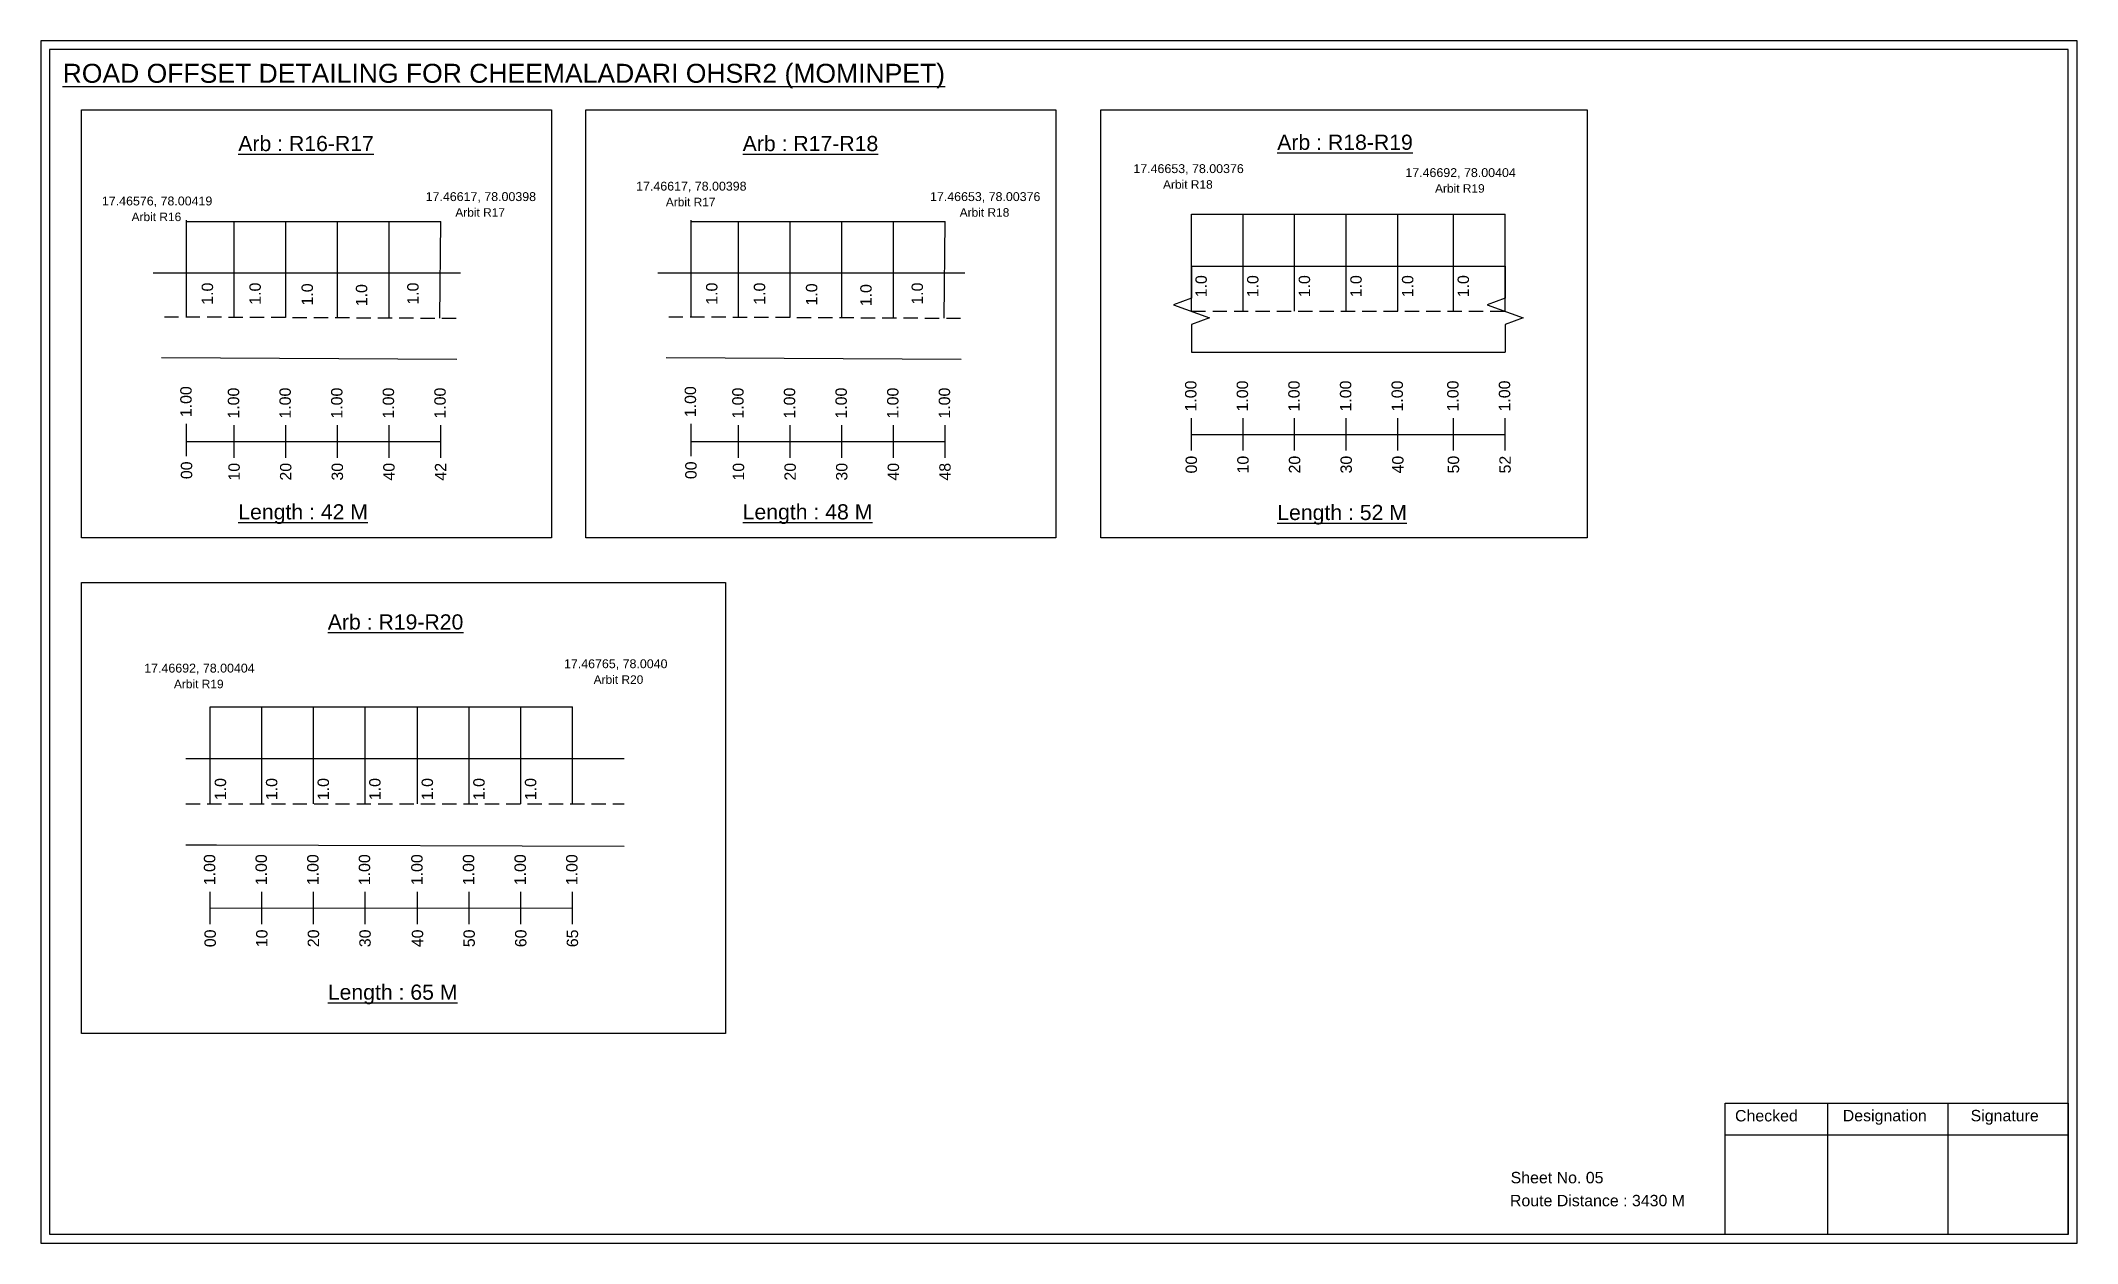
# Model space of a CAD drawing. Header units: inches. Extents: x 183 to 7161, y 301 to 1670.
# Drawn here: x 6027 to 6564, y 369 to 685 of the extents above; entities that cross this region are included whole.
import ezdxf

# ---------------------------------------------------------------- set-up
doc = ezdxf.new("R2010")
doc.units = ezdxf.units.IN
doc.header["$MEASUREMENT"] = 0
doc.linetypes.add('DASHED2', pattern=[0.375, 0.25, -0.125])
doc.layers.add('PDF_Geometry', color=7, linetype='Continuous')
doc.layers.add('PDF_Text', color=5, linetype='Continuous')
doc.styles.add('PDF Arial', font='arial.ttf')
doc.styles.get("Standard").update_dxf_attribs({"font": 'arial.ttf'})

msp = doc.modelspace()

# ---------------------------------------------------------------- texts
at = {"color": 242, "true_color": 0xcd2027}
for s, height, p in [('%%UROAD OFFSET DETAILING FOR CHEEMALADARI OHSR2 (MOMINPET)', 5, (6032.92, 674.28)), ('%%UArb : R16-R17', 4, (6079.18, 656.28)), ('%%UArb : R17-R18', 4, (6212.05, 656.28)), ('%%UArb : R18-R19', 4, (6352.87, 656.62)), ('%%ULength : 42 M', 4, (6079.18, 559.28)), ('%%ULength : 48 M', 4, (6212.05, 559.28)), ('%%ULength : 52 M', 4, (6352.87, 559.12)), ('%%UArb : R19-R20', 4, (6102.76, 530.28)), ('%%ULength : 65 M', 4, (6102.76, 432.78))]:
    msp.add_text(s, height=height, dxfattribs=at).set_placement(p)
at = {"color": 5}
for s, height, p in [('17.46653, 78.00376', 2.34, (6314.97, 650.5)), ('17.46692, 78.00404', 2.34, (6386.62, 649.45)), ('17.46576, 78.00419', 2.34, (6043.26, 641.98)), ('17.46617, 78.00398', 2.34, (6128.54, 643.13)), ('17.46617, 78.00398', 2.34, (6183.99, 645.88)), ('Arbit R17', 2.246, (6191.81, 641.75)), ('17.46653, 78.00376', 2.34, (6261.4, 643.13)), ('Arbit R18', 2.246, (6322.79, 646.38)), ('Arbit R19', 2.246, (6394.44, 645.33)), ('Arbit R16', 2.246, (6051.08, 637.85)), ('Arbit R17', 2.246, (6136.36, 639.01)), ('Arbit R18', 2.246, (6269.22, 639.01)), ('17.46692, 78.00404', 2.34, (6054.41, 518.95)), ('17.46765, 78.0040', 2.34, (6164.98, 520.1)), ('Arbit R19', 2.246, (6062.23, 514.82)), ('Arbit R20', 2.246, (6172.8, 515.97))]:
    msp.add_text(s, height=height, dxfattribs=at).set_placement(p)
for p in [(6334.32, 617.78), (6347.92, 617.78), (6361.52, 617.78), (6375.12, 617.78), (6388.72, 617.78), (6403.38, 617.79), (6072.54, 615.82), (6085.11, 615.82), (6098.85, 615.62), (6113.16, 615.43), (6126.68, 615.84), (6205.4, 615.82), (6217.98, 615.82), (6231.71, 615.62), (6246.03, 615.43), (6259.55, 615.84), (6075.97, 485.34), (6089.47, 485.34), (6103.07, 485.34), (6116.67, 485.34), (6130.48, 485.34), (6144.08, 485.34), (6157.68, 485.34)]:
    msp.add_text('1.0', height=3, rotation=90).set_placement(p)
at = {"color": 217, "true_color": 0x93278f}
for s, p in [('1.00', (6331.58, 587.7)), ('1.00', (6345.18, 587.7)), ('1.00', (6358.78, 587.7)), ('1.00', (6372.38, 587.7)), ('1.00', (6385.98, 587.7)), ('1.00', (6400.63, 587.71)), ('1.00', (6414.23, 587.71)), ('1.00', (6066.9, 586.21)), ('1.00', (6079.42, 585.83)), ('1.00', (6093.02, 585.83)), ('1.00', (6106.62, 585.83)), ('1.00', (6120.22, 585.83)), ('1.00', (6133.82, 585.83)), ('1.00', (6199.77, 586.21)), ('1.00', (6212.29, 585.83)), ('1.00', (6225.89, 585.83)), ('1.00', (6239.49, 585.83)), ('1.00', (6253.09, 585.83)), ('1.00', (6266.69, 585.83)), ('00', (6067.05, 569.89)), ('00', (6199.92, 569.89)), ('00', (6331.73, 571.38)), ('10', (6345.33, 571.38)), ('20', (6358.93, 571.38)), ('30', (6372.53, 571.38)), ('40', (6386.13, 571.38)), ('50', (6400.78, 571.39)), ('52', (6414.38, 571.39)), ('10', (6079.57, 569.51)), ('20', (6093.17, 569.51)), ('30', (6106.77, 569.51)), ('40', (6120.37, 569.51)), ('42', (6133.97, 569.51)), ('10', (6212.44, 569.51)), ('20', (6226.04, 569.51)), ('30', (6239.64, 569.51)), ('40', (6253.24, 569.51)), ('48', (6266.84, 569.51)), ('1.00', (6073.12, 462.94)), ('1.00', (6086.72, 462.94)), ('1.00', (6100.32, 462.94)), ('1.00', (6113.92, 462.94)), ('1.00', (6127.74, 462.94)), ('1.00', (6141.34, 462.94)), ('1.00', (6154.94, 462.94)), ('1.00', (6168.54, 462.94)), ('00', (6073.27, 446.62)), ('10', (6086.87, 446.62)), ('20', (6100.47, 446.62)), ('30', (6114.07, 446.62)), ('40', (6127.89, 446.62)), ('50', (6141.49, 446.62)), ('60', (6155.09, 446.62)), ('65', (6168.69, 446.62))]:
    msp.add_text(s, height=3, rotation=90, dxfattribs=at).set_placement(p)
for s, p in [('Sheet No. 05', (6414.35, 384.44)), ('Route Distance : 3430 M', (6414.17, 378.39))]:
    msp.add_text(s, height=3).set_placement(p)
at = {"layer": 'PDF_Text', "color": 7, "attachment_point": 7, "style": 'PDF Arial'}
for s, insert, char_height in [('Checked', (6473.46, 400.69), 3.001), ('Designation', (6501.84, 399.86), 3.0006), ('Signature', (6535.52, 399.86), 3.001)]:
    msp.add_mtext(s, dxfattribs=dict(at, insert=insert, char_height=char_height))

# ---------------------------------------------------------------- linework, layer by layer
at = {"color": 5}
for p, q in [((6330.25, 639.64), (6412.91, 639.64)), ((6065.58, 637.77), (6132.5, 637.77)), ((6198.44, 637.77), (6265.36, 637.77)), ((6071.8, 509.88), (6167.21, 509.88))]:
    msp.add_line(p, q, dxfattribs=at)
for p, q in [((6330.25, 614.11), (6330.25, 639.64)), ((6343.85, 614.11), (6343.85, 639.64)), ((6357.45, 614.11), (6357.45, 639.64)), ((6371.05, 614.11), (6371.05, 639.64)), ((6384.65, 614.11), (6384.65, 639.64)), ((6399.31, 614.11), (6399.31, 639.65)), ((6412.91, 614.11), (6412.91, 639.65)), ((6065.58, 612.53), (6065.58, 638.07)), ((6078.1, 612.48), (6078.1, 637.77)), ((6091.7, 612.43), (6091.7, 637.77)), ((6105.3, 612.49), (6105.3, 637.77)), ((6118.9, 612.23), (6118.9, 637.77)), ((6132.27, 612.27), (6132.5, 637.77)), ((6198.44, 612.53), (6198.44, 638.07)), ((6210.96, 612.48), (6210.96, 637.77)), ((6224.56, 612.43), (6224.56, 637.77)), ((6238.16, 612.49), (6238.16, 637.77)), ((6251.76, 612.23), (6251.76, 637.77)), ((6265.14, 612.27), (6265.36, 637.77)), ((6137.75, 624.1), (6056.79, 624.1)), ((6270.61, 624.1), (6189.66, 624.1)), ((6330.25, 625.99), (6412.91, 625.99)), ((6059, 601.89), (6136.73, 601.46)), ((6191.87, 601.89), (6269.6, 601.46)), ((6330.25, 603.31), (6412.91, 603.31)), ((6071.8, 484.34), (6071.8, 509.88)), ((6085.4, 484.34), (6085.4, 509.88)), ((6099, 484.34), (6099, 509.88)), ((6112.6, 484.34), (6112.6, 509.88)), ((6126.41, 484.34), (6126.41, 509.88)), ((6140.01, 484.34), (6140.01, 509.88)), ((6153.61, 484.34), (6153.61, 509.88)), ((6167.21, 484.34), (6167.21, 509.88)), ((6180.81, 496.23), (6065.39, 496.23)), ((6065.39, 473.54), (6073.45, 473.54)), ((6073.45, 473.54), (6180.81, 473.24))]:
    msp.add_line(p, q)
at = {"linetype": 'DASHED2', "ltscale": 15}
for p, q in [((6059.72, 612.68), (6138, 612.27)), ((6192.58, 612.68), (6270.87, 612.27)), ((6330.25, 614.11), (6412.91, 614.11)), ((6065.39, 484.34), (6180.81, 484.34))]:
    msp.add_line(p, q, dxfattribs=at)
at = {"color": 217, "true_color": 0x93278f}
for p, q in [((6330.25, 577.41), (6330.25, 585.97)), ((6343.85, 577.41), (6343.85, 585.97)), ((6357.45, 577.41), (6357.45, 585.97)), ((6371.05, 577.41), (6371.05, 585.97)), ((6384.65, 577.41), (6384.65, 585.97)), ((6399.31, 577.41), (6399.31, 585.97)), ((6412.91, 577.41), (6412.91, 585.97)), ((6065.58, 575.92), (6065.58, 584.48)), ((6065.58, 579.8), (6132.5, 579.82)), ((6078.1, 575.53), (6078.1, 584.09)), ((6091.7, 575.53), (6091.7, 584.09)), ((6105.3, 575.53), (6105.3, 584.09)), ((6118.9, 575.53), (6118.9, 584.09)), ((6132.5, 575.53), (6132.5, 584.09)), ((6198.44, 575.92), (6198.44, 584.48)), ((6198.44, 579.8), (6265.36, 579.82)), ((6210.96, 575.53), (6210.96, 584.09)), ((6224.56, 575.53), (6224.56, 584.09)), ((6238.16, 575.53), (6238.16, 584.09)), ((6251.76, 575.53), (6251.76, 584.09)), ((6265.36, 575.53), (6265.36, 584.09)), ((6330.25, 581.68), (6412.91, 581.69)), ((6071.8, 452.65), (6071.8, 461.21)), ((6071.8, 456.92), (6167.21, 456.98)), ((6085.4, 452.65), (6085.4, 461.21)), ((6099, 452.65), (6099, 461.21)), ((6112.6, 452.65), (6112.6, 461.21)), ((6126.41, 452.65), (6126.41, 461.21)), ((6140.01, 452.65), (6140.01, 461.21)), ((6153.61, 452.65), (6153.61, 461.21)), ((6167.21, 452.65), (6167.21, 461.21))]:
    msp.add_line(p, q, dxfattribs=at)
for points in [[(6037.87, 667.13), (6161.68, 667.13), (6161.68, 554.45), (6037.87, 554.45)], [(6170.74, 667.13), (6294.54, 667.13), (6294.54, 554.45), (6170.74, 554.45)], [(6306.39, 667.13), (6434.49, 667.13), (6434.49, 554.45), (6306.39, 554.45)], [(6037.87, 542.71), (6207.49, 542.71), (6207.49, 423.89), (6037.87, 423.89)]]:
    msp.add_lwpolyline(points, close=True)
at = {"linetype": 'Continuous'}
for points in [[(6330.25, 625.99), (6330.25, 617.56), (6325.51, 615.83), (6335, 612.38), (6330.25, 610.65), (6330.25, 603.31)], [(6412.91, 625.99), (6412.91, 617.56), (6408.17, 615.83), (6417.65, 612.38), (6412.91, 610.65), (6412.91, 603.31)]]:
    msp.add_lwpolyline(points, dxfattribs=at)
at = {"layer": 'PDF_Geometry'}
for points in [[(6027.14, 685.35), (6027.14, 368.64), (6563.62, 368.64), (6563.62, 685.35)], [(6029.47, 683.03), (6029.47, 371.06), (6561.2, 371.06), (6561.2, 683.03)]]:
    msp.add_lwpolyline(points, close=True, dxfattribs=at)
at = {"layer": 'PDF_Geometry', "color": 242, "true_color": 0xcc1f26}
msp.add_lwpolyline([(6561.2, 370.97), (6470.85, 370.97), (6470.85, 405.58), (6561.2, 405.58)], close=True, dxfattribs=at)
for points in [[(6497.84, 405.58), (6497.84, 370.97)], [(6529.56, 405.58), (6529.56, 370.97)], [(6470.85, 397.21), (6561.2, 397.21)]]:
    msp.add_lwpolyline(points, dxfattribs=at)

msp.set_redraw_order([(e.dxf.handle, doc.entitydb.next_handle()) for e in msp.query("TEXT MTEXT ATTDEF DIMENSION ARC_DIMENSION")])  # texts and dimensions are drawn at this point

doc.saveas('drawing.dxf')
